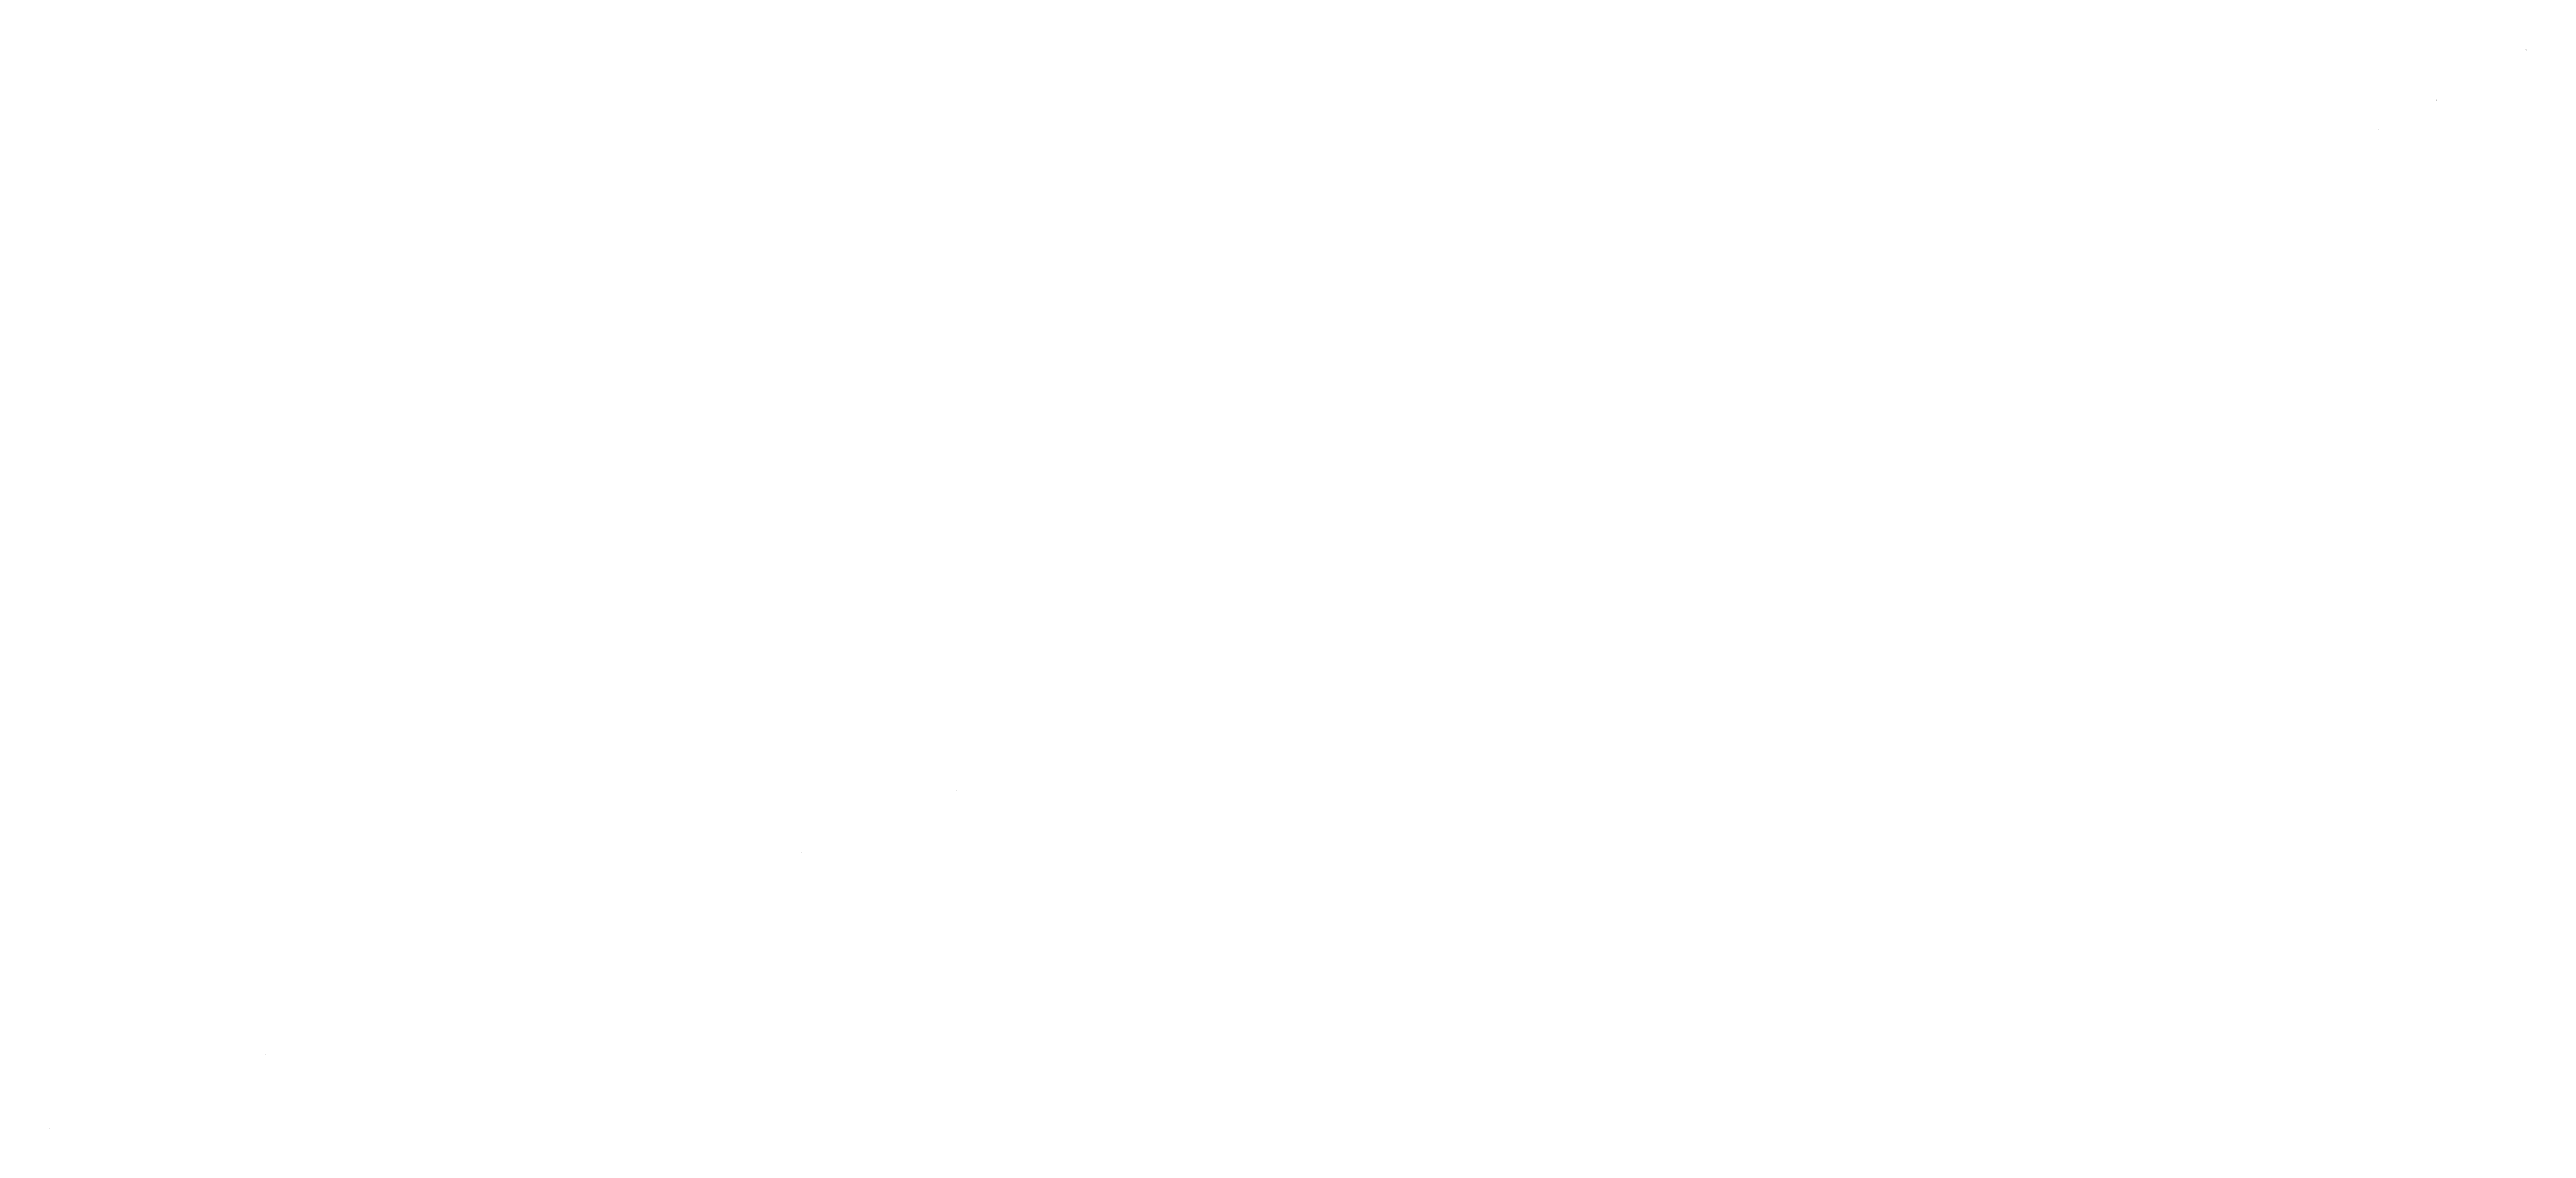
# Model space of a CAD drawing. Header units: feet. Extents: x -173233 to 8939709, y -5822937 to 440401.
# Drawn here: x 5899622 to 6621504, y -5822937 to -5508544 of the extents above; entities that cross this region are included whole.
import ezdxf

# ---------------------------------------------------------------- set-up
doc = ezdxf.new("R2010")
doc.units = ezdxf.units.FT
doc.header["$MEASUREMENT"] = 0
doc.layers.add('0 @ 40 (1)', color=7, linetype='Continuous')
doc.layers.add('CHC-CURB-EOP', color=5, linetype='Continuous', lineweight=25)
doc.layers.add('DIMS', color=7, linetype='Continuous', lineweight=5)
doc.styles.add('MTCS Standard', font='arial.ttf', dxfattribs={"height": 0.08})

# ---------------------------------------------------------------- blocks, each defined once
blk = doc.blocks.new('sim')
at = {"layer": 'DIMS'}
blk.add_line((4420393, -1421446), (4420393, -1421449), dxfattribs=at)
at = {"layer": '0 @ 40 (1)', "style": 'MTCS Standard'}
blk.add_text('100+00', height=4, rotation=359.412418, dxfattribs=at).set_placement((4420382, -1421454))

msp = doc.modelspace()

# ---------------------------------------------------------------- block references
at = {"layer": 'CHC-CURB-EOP', "lineweight": 30}
for p, rotation in [((4417094.2, -1421790.2), 316.1669132914054), ((4417094.2, -1421790.2), 316.1669132914054), ((4417094.2, -1421790.2), 316.1669132914054), ((4417166.4, -1421859.4), 316.1669132914054), ((4417166.4, -1421859.4), 316.1669132914054), ((4417166.4, -1421859.4), 316.1669132914054), ((4417238.5, -1421928.7), 316.1669132914054), ((4417238.5, -1421928.7), 316.1669132914054), ((4417238.5, -1421928.7), 316.1669132914054), ((4417508.5, -1422223.1), 315.79572452177), ((4417508.5, -1422223.1), 315.79572452177), ((4417508.5, -1422223.1), 315.79572452177), ((4417580.2, -1422292.9), 315.79572452177), ((4417580.2, -1422292.9), 315.79572452177), ((4417580.2, -1422292.9), 315.79572452177), ((4417651.9, -1422362.6), 315.79572452177), ((4417651.9, -1422362.6), 315.79572452177), ((4417651.9, -1422362.6), 315.79572452177), ((4417310.6, -1421998), 315.5622123054088), ((4417310.6, -1421998), 315.5622123054088), ((4417310.6, -1421998), 315.5622123054088), ((4417378.4, -1422071.4), 309.9200872917414), ((4417378.4, -1422071.4), 309.9200872917414), ((4417378.4, -1422071.4), 309.9200872917414), ((4417441.9, -1422148.7), 309.3199114173935), ((4417441.9, -1422148.7), 309.3199114173935), ((4417441.9, -1422148.7), 309.3199114173935), ((4417774.3, -1422519.9), 307.2573064309657), ((4417774.3, -1422519.9), 307.2573064309657), ((4417774.3, -1422519.9), 307.2573064309657), ((4417718.5, -1422437), 306.4375591897499), ((4417718.5, -1422437), 306.4375591897499), ((4417718.5, -1422437), 306.4375591897499)]:
    msp.add_blockref('sim', p, dxfattribs=dict(at, rotation=rotation))

doc.saveas('drawing.dxf')
